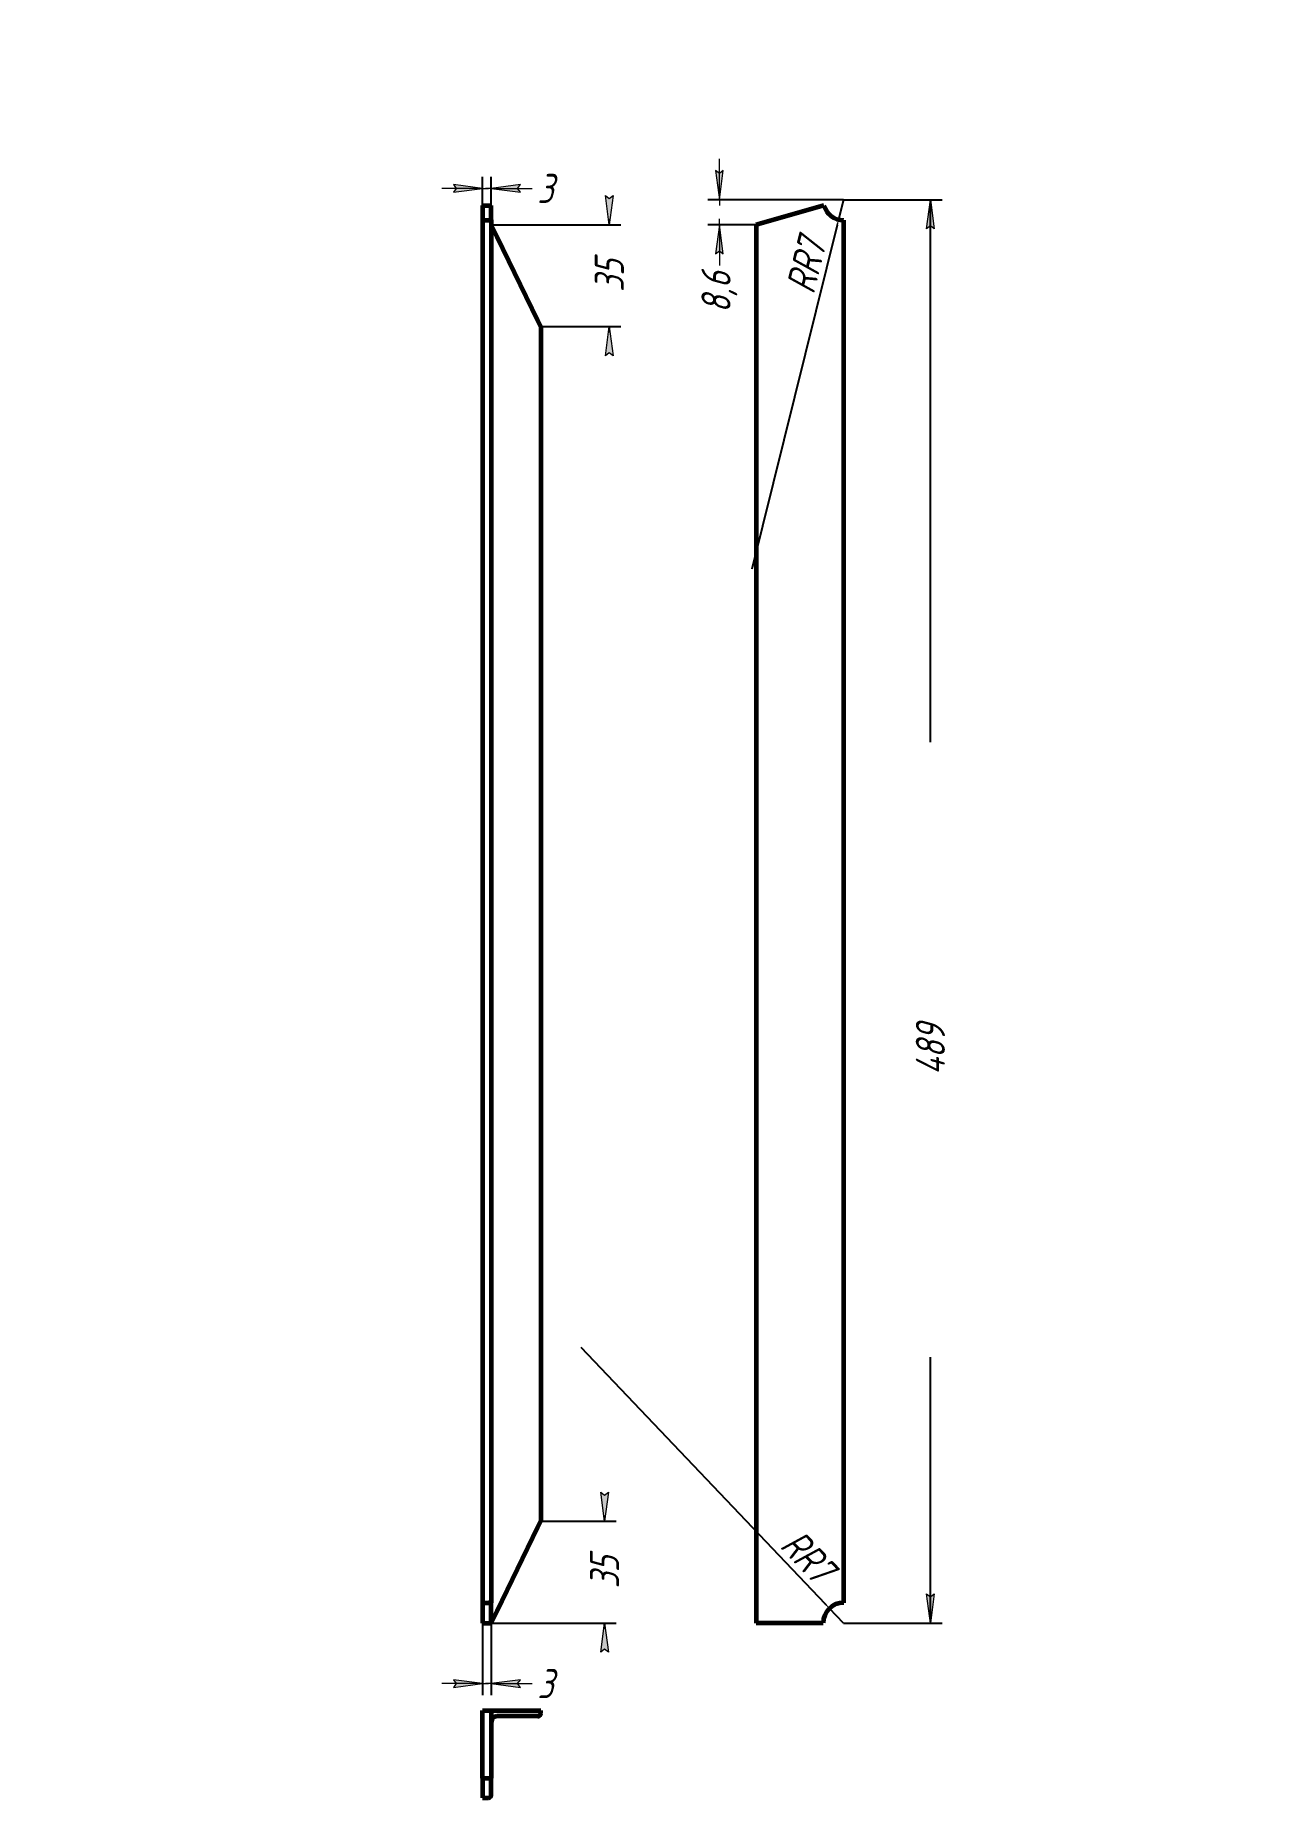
# Model space of a CAD drawing. Header units: millimetres. Extents: x 0 to 4434, y -229 to 1640.
# Drawn here: x 210 to 420, y -5.8 to 297 of the extents above; entities that cross this region are included whole.
import ezdxf

# ---------------------------------------------------------------- set-up
doc = ezdxf.new("R2010")
doc.units = ezdxf.units.MM
doc.linetypes.add('K5LT_BASIC', pattern=[0])
doc.linetypes.add('K5LT_THIN', pattern=[0])
doc.layers.add('Системный слой', color=7, linetype='Continuous')
doc.layers.add('Системный слой (1)', color=7, linetype='Continuous', true_color=0x909090)
doc.styles.add('KDIMTEXTSTYLE', font='GOST_AU.SHX', dxfattribs={"width": 0.96, "oblique": 15, "height": 5})
doc.dimstyles.new('KDIMSTYLE (0.50)', dxfattribs={"dimtxt": 5, "dimasz": 1, "dimexe": 2, "dimexo": 0, "dimgap": 1, "dimtad": 1, "dimlfac": 2, "dimtxsty": 'KDIMTEXTSTYLE', "dimsah": 1, "dimcen": 0, "dimdle": 1, "dimadec": 0, "dimazin": 0, "dimtfac": 0.667, "dimtmove": 0, "dimatfit": 3, "dimfxl": 1, "dimtvp": 1, "dimtolj": 1, "dimtzin": 0, "dimarcsym": 0})

msp = doc.modelspace()

# ---------------------------------------------------------------- blocks, each defined once
blk = doc.blocks.new('KDIMARROW_01')
at = {"layer": 'Системный слой'}
blk.add_hatch(color=0, dxfattribs=at).paths.add_polyline_path([(-5, -0.6582624912261956), (0, 0), (-5, 0.658262491226197), (-4.5, 5.51091059616309e-16)])
at = {"layer": 'Системный слой', "color": 0, "linetype": 'K5LT_THIN', "lineweight": 18}
for p, q in [((-4.5, 5.51091059616309e-16), (-5, 0.658262491226197)), ((-5, 0.658262491226197), (0, 0)), ((0, 0), (-5, -0.6582624912261956)), ((-5, -0.6582624912261956), (-4.5, 5.51091059616309e-16))]:
    blk.add_line(p, q, dxfattribs=at)
at = {"layer": 'Системный слой (1)', "color": 0, "linetype": 'K5LT_THIN', "lineweight": 18}
blk.add_line((0, 0), (-1, 0), dxfattribs=at)
blk = doc.blocks.new('KDIMARROW_02')
at = {"layer": 'Системный слой'}
blk.add_hatch(color=0, dxfattribs=at).paths.add_polyline_path([(4.5, -5.51091059616309e-16), (5, 0.6582624912261956), (0, 0), (5, -0.658262491226197)])
at = {"layer": 'Системный слой', "color": 0, "linetype": 'K5LT_THIN', "lineweight": 18}
for p, q in [((5, 0.6582624912261956), (0, 0)), ((0, 0), (5, -0.658262491226197)), ((0, 0), (7, -8.572527594031472e-16)), ((4.5, -5.51091059616309e-16), (5, 0.6582624912261956)), ((5, -0.658262491226197), (4.5, -5.51091059616309e-16))]:
    blk.add_line(p, q, dxfattribs=at)
at = {"layer": 'Системный слой (1)', "color": 0, "linetype": 'K5LT_THIN', "lineweight": 18}
blk.add_line((0, 0), (-1, 0), dxfattribs=at)

# ---------------------------------------------------------------- dimensions: what is measured, and where the dimension line sits
at = {"layer": 'Системный слой (1)', "color": 7}
for base, p1, p2, location in [((286.8320054488477, 270.686299344162), (288.3320054488477, 267.7817436853323), (286.8320054488477, 267.7817436853322), (297.6260677008926, 270.686299344162)), ((286.8320054488479, 13.84362858014316), (288.3320054488478, 24.24647443068335), (286.8320054488479, 24.24647443068335), (297.6260677008923, 13.84362858014316))]:
    msp.add_linear_dim(base=base, p1=p1, p2=p2, location=location, dimstyle='KDIMSTYLE (0.50)', override={"dimexo": 0, "dimpost": '\\H5.0;\\W0.965;\\Q15;<>', "dimblk1": 'KDIMARROW_02', "dimblk2": 'KDIMARROW_02', "dimse1": 0, "dimse2": 0, "dimclrt": 7, "dimtolj": 1}, dxfattribs=at).render()
for base, p1, p2, location, override in [((327.5213243054197, 268.7464744306915), (333.8320054488495, 264.4452936443097), (348.8320054488488, 268.7464744306915), (327.5213243054197, 252.8417576723411), {"dimexo": 0, "dimpost": '\\H5.0;\\W0.965;\\Q15;<>', "dimblk1": 'KDIMARROW_02', "dimblk2": 'KDIMARROW_02', "dimse1": 0, "dimse2": 0, "dimclrt": 7, "dimtolj": 1}), ((363.7692913615983, 268.7464744306915), (348.8320054488584, 24.24647443068335), (348.8320054488488, 268.7464744306915), (363.7692913615983, 122.7464744306915), {"dimexo": 0, "dimpost": '\\H5.0;\\W0.965;\\Q15;<>', "dimblk1": 'KDIMARROW_01', "dimblk2": 'KDIMARROW_01', "dimse1": 0, "dimse2": 0, "dimclrt": 7, "dimtolj": 1}), ((308.6142799262103, 246.9452936443099), (288.3320054488479, 264.4452936443097), (296.8320054488479, 246.9452936443099), (308.6142799262103, 255.6952936443098), {"dimexo": 0, "dimpost": '\\H5.0;\\W0.965;\\Q15;<>', "dimblk1": 'KDIMARROW_01', "dimblk2": 'KDIMARROW_01', "dimse1": 0, "dimse2": 0, "dimclrt": 7, "dimtolj": 1}), ((307.793065352175, 24.24647443068335), (296.8320054488479, 41.74647443068335), (288.3320054488478, 24.24647443068335), (307.793065352175, 32.99647443068335), {"dimexo": 0, "dimpost": '\\H5.0;\\W0.965;\\Q15;<>', "dimblk1": 'KDIMARROW_01', "dimblk2": 'KDIMARROW_01', "dimse1": 0, "dimse2": 0, "dimclrt": 7, "dimtolj": 1})]:
    msp.add_linear_dim(base=base, p1=p1, p2=p2, angle=90, location=location, dimstyle='KDIMSTYLE (0.50)', override=override, dxfattribs=at).render()
for center, radius, location in [((348.8320054488488, 268.7464744306915), 3.5000000000000666, (345.8027749055175, 256.5314846118862)), ((348.8320054488584, 24.24647443068335), 3.5000000000001323, (340.1562021446321, 33.3630884394338))]:
    msp.add_radius_dim(center=center, radius=radius, location=location, dimstyle='KDIMSTYLE (0.50)', override={"dimpost": '\\H5.0;\\W0.965;\\Q15;R<>', "dimblk2": 'KDIMARROW_02', "dimclrt": 7, "dimtolj": 1}, dxfattribs=at).render()

# ---------------------------------------------------------------- linework, layer by layer
at = {"layer": 'Системный слой (1)', "color": 5, "linetype": 'K5LT_BASIC', "lineweight": 60, "true_color": 0x0000ff}
for p, q in [((286.8320054488477, 267.7817436853322), (286.8320054488477, 265.2464744306916)), ((286.8320054488477, 267.7817436853322), (288.3320054488477, 267.7817436853323)), ((288.3320054488477, 265.2823728155537), (288.3320054488477, 267.7817436853323)), ((345.4675895130647, 267.7817436853322), (333.8320054488495, 264.4452936443097)), ((286.8320054488477, 265.2464744306916), (287.8320054488478, 265.2464744306916)), ((286.8320054488477, 265.2464744306916), (286.8320054488476, 27.74647443068335)), ((288.3320054488477, 265.2823728155537), (288.3320054488477, 27.71057604581983)), ((289.332005448848, 262.3864701148977), (288.3320054488479, 264.4452936443097)), ((333.8320054488495, 264.4452936443097), (333.8320054488495, 24.24647443068335)), ((348.8320054488488, 265.2464744306916), (348.8320054488584, 27.74647443068335)), ((296.3320054488479, 247.9747054090155), (289.332005448848, 262.3864701148977)), ((296.8320054488479, 246.9452936443099), (296.3320054488479, 247.9747054090155)), ((296.8320054488479, 246.9452936443099), (296.8320054488479, 41.74647443068335)), ((289.332005448848, 26.30529796009546), (296.3320054488479, 40.71706266597761)), ((296.3320054488479, 40.71706266597761), (296.8320054488479, 41.74647443068335)), ((286.8320054488476, 27.74647443068335), (286.8320054488479, 24.24647443068335)), ((286.8320054488476, 27.74647443068335), (287.8320054488478, 27.74647443068335)), ((288.3320054488478, 24.24647443068335), (288.3320054488477, 27.71057604581983)), ((286.8320054488479, 24.24647443068335), (288.3320054488478, 24.24647443068335)), ((288.3320054488478, 24.24647443068335), (289.332005448848, 26.30529796009546)), ((345.3320054488584, 24.24647443068335), (333.8320054488495, 24.24647443068335)), ((286.8320054488479, 9.246474430683293), (288.3320054488479, 9.246474430683293)), ((286.8320054488477, -2.389109633531916), (286.8320054488479, 9.246474430683293)), ((288.3320054488479, 9.246474430683293), (296.8320054488479, 9.246474430683293)), ((288.3320054488479, 9.246474430683293), (288.3320054488477, -2.389109633531916)), ((296.8320054488479, 8.746474430683293), (296.8320054488479, 9.246474430683293)), ((296.3320054488479, 8.24647443068352), (289.332005448848, 8.24647443068352)), ((286.8320054488477, -2.389109633531916), (286.8320054488477, -5.753525569316025)), ((286.8320054488477, -2.389109633531916), (288.3320054488477, -2.389109633531916)), ((288.3320054488477, -5.25352556931648), (288.3320054488477, -2.389109633531916)), ((286.8320054488477, -5.753525569316025), (287.8320054488478, -5.753525569316025))]:
    msp.add_line(p, q, dxfattribs=at)
for centre, radius, start, end in [((348.8320054488488, 268.7464744306915), 3.500000000000059, 195.999999999995, 269.999999999999), ((348.8320054488584, 24.24647443068335), 3.500000000000059, 90, 180), ((289.3320054488478, 7.246474430683293), 1.000000000000112, 90, 180), ((296.3320054488479, 8.746474430683293), 0.4999999999997234, 270.0000000000058, 0), ((287.8320054488478, -5.25352556931648), 0.500000000000167, 270.0000000000554, 0)]:
    msp.add_arc(centre, radius, start, end, dxfattribs=at)
for points, knots in [([(287.8320054488478, 265.2464744306916), (287.8792546413168, 265.2464749391088), (287.9419375553543, 265.2464469952761), (288.0312252892237, 265.2466654691084), (288.1023503815886, 265.2471703129424), (288.1853324730193, 265.2490270290147), (288.2483611597603, 265.2528585025676), (288.2958283730536, 265.2595726671265), (288.3247445453677, 265.2684684881772), (288.3320072553375, 265.2773350158711), (288.3320054488477, 265.2823728155537)], [0, 0, 0, 0, 1.97416889495893, 2.632034541048934, 3.957828177579987, 5.303945879456447, 7.032544248820329, 8.096078242898209, 9.53604137419107, 11, 11, 11, 11]), ([(288.3320054488477, 27.71057604581983), (288.3320060747257, 27.71640045514471), (288.3241700864802, 27.72452025429152), (288.2966820210384, 27.73287720313687), (288.2497574680581, 27.74038982868956), (288.1857225994014, 27.74390589138039), (288.1009598827126, 27.74573269658663), (288.0206888417832, 27.74641920925649), (287.9242290970456, 27.74647621156333), (287.8571920412926, 27.74647411452821), (287.8320054488478, 27.74647443068335)], [0, 0, 0, 0, 1.702165657095955, 2.721557085755055, 3.743421771826807, 6.135133995379578, 6.823219668137992, 8.21027179026462, 9.957542922414287, 11, 11, 11, 11])]:
    msp.add_open_spline(points, degree=3, knots=knots, dxfattribs=at)

msp.set_redraw_order([(e.dxf.handle, doc.entitydb.next_handle()) for e in msp.query("TEXT MTEXT ATTDEF DIMENSION ARC_DIMENSION")])  # texts and dimensions are drawn at this point

doc.saveas('drawing.dxf')
